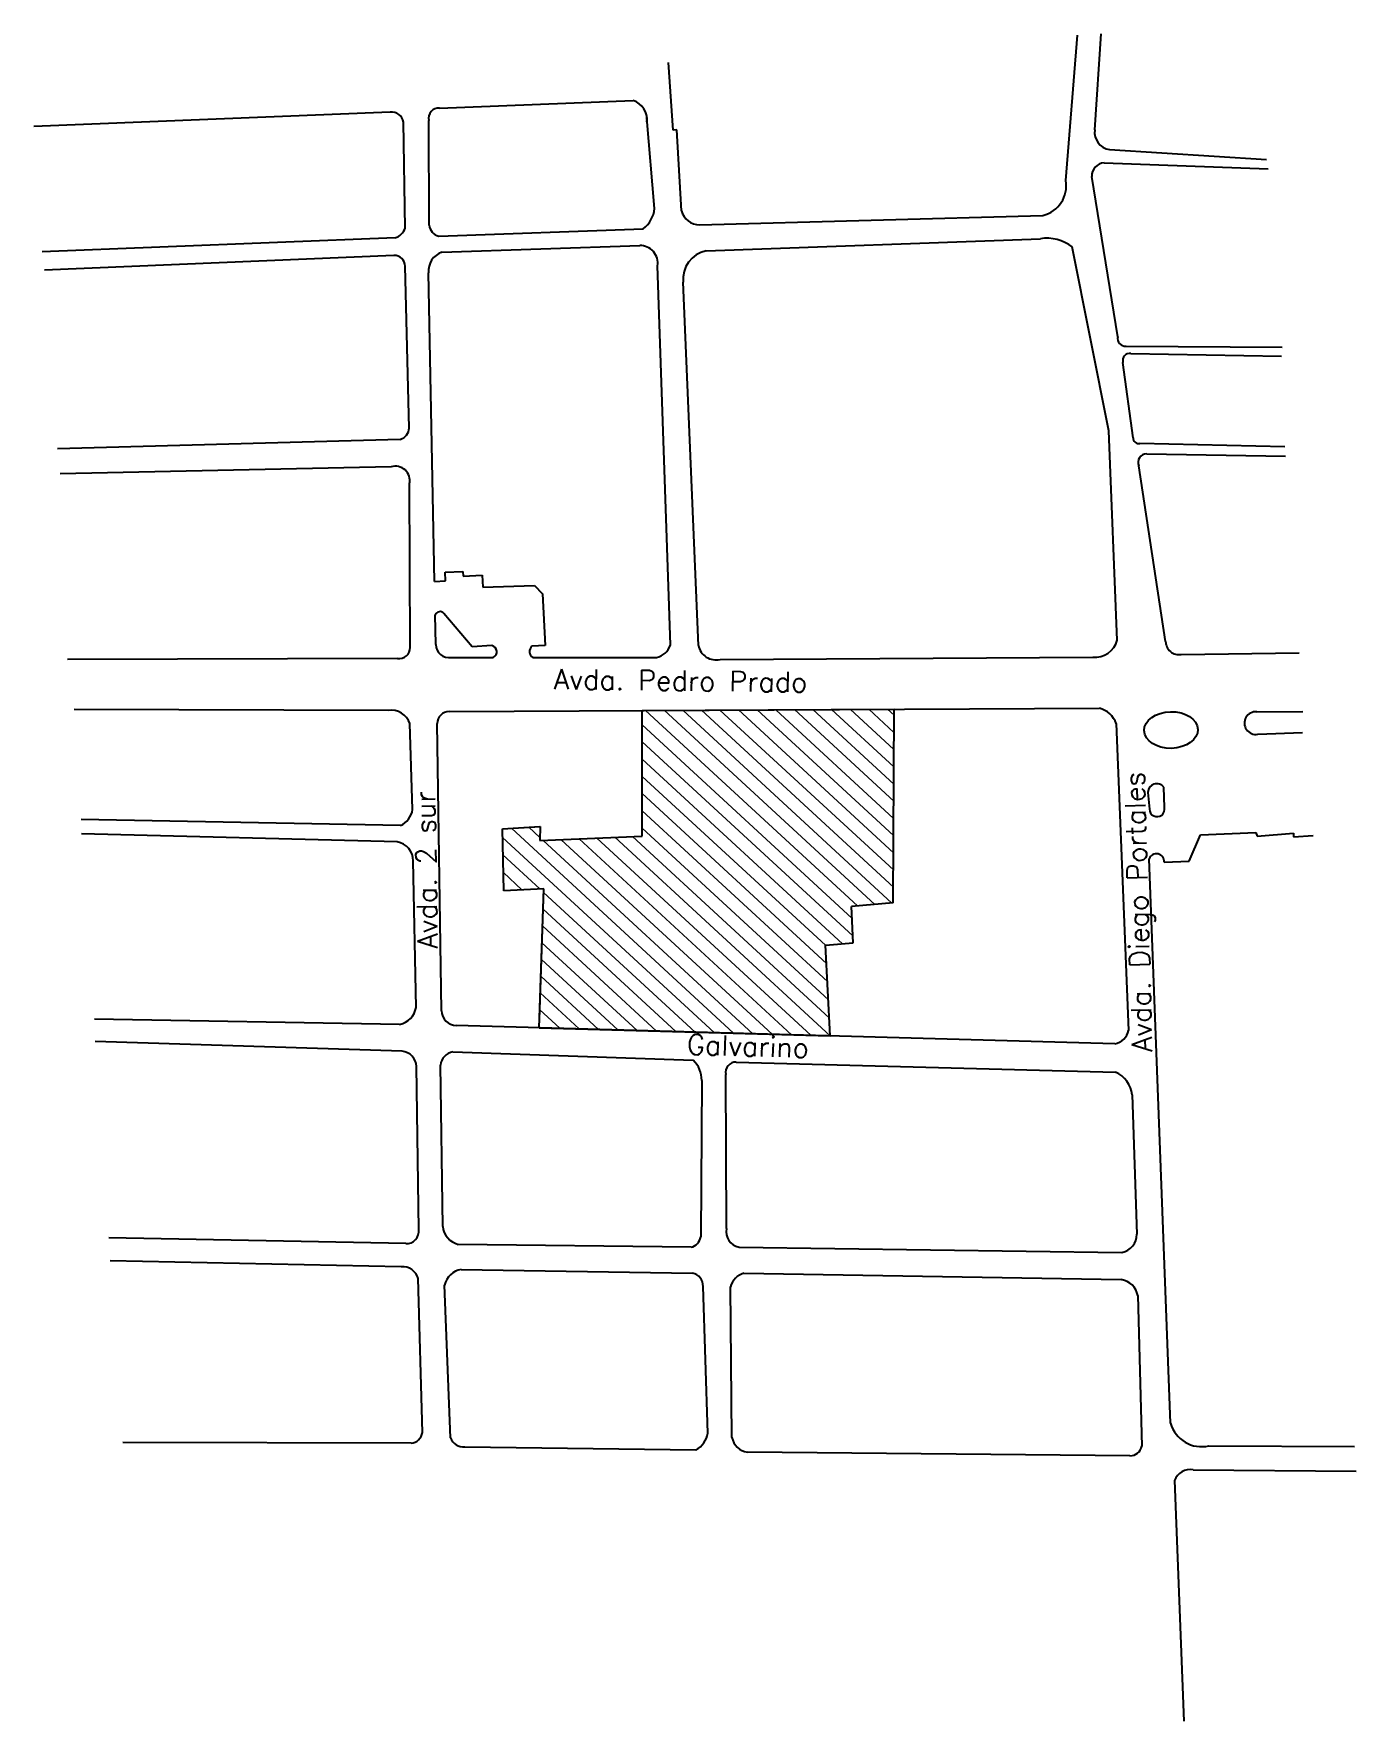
# Model space of a CAD drawing. Header units: metres. Extents: x -632 to 145, y -170 to 252.
# Drawn here: x -631.8 to -300.9, y -170.2 to 252.2 of the extents above; entities that cross this region are included whole.
import ezdxf

# ---------------------------------------------------------------- set-up
doc = ezdxf.new("R2010")
doc.units = ezdxf.units.M
doc.header["$LTSCALE"] = 5
doc.header["$MEASUREMENT"] = 0
doc.layers.add('U-ANNO-PATT', color=8, linetype='Continuous', lineweight=18)
doc.layers.add('U-ANNO-TEXT', color=3, linetype='Continuous', lineweight=18)
doc.layers.add('U-PROP', color=1, linetype='Continuous')
doc.layers.add('U-STRT', color=4, linetype='Continuous')
doc.styles.add('E-ROMANS', font='romans.shx', dxfattribs={"width": 0.8})

msp = doc.modelspace()

# ---------------------------------------------------------------- texts
at = {"layer": 'U-ANNO-TEXT', "style": 'E-ROMANS'}
for s, rotation, p in [('Avda. Pedro Prado', 359.30834771, (-501.730129, 88.167503)), ('Avda. Diego Portales', 91.60477487, (-351.916847, -2.616067)), ('Avda. 2 sur', 90.97997164, (-530.761829, 23.234089)), ('Galvarino', 358.4174036, (-468.438005, -3.270593))]:
    msp.add_text(s, height=5.022, rotation=rotation, dxfattribs=at).set_placement(p)

# ---------------------------------------------------------------- hatches: boundary and pattern name
at = {"layer": 'U-ANNO-PATT'}
h = msp.add_hatch(dxfattribs=at)
h.set_pattern_fill('ANSI31', color=256, angle=93.78412494, style=0)
h.set_pattern_definition([(137.3164, (-250.9535, 118.957), (-2.15249, -2.33397), [])])
h.paths.add_polyline_path([(-432.491593, 1.37016), (-433.725971, 24.061221), (-429.690139, 24.399687), (-426.800284, 24.642045), (-427.188603, 33.771937), (-416.723857, 34.649566), (-416.538003, 83.173154), (-479.539229, 82.838889), (-479.596758, 51.369505), (-505.172323, 50.251254), (-505.127311, 53.754668), (-514.571898, 53.212566), (-514.216932, 37.716631), (-504.228355, 38.194475), (-505.36052, 3.402993)])

# ---------------------------------------------------------------- linework, layer by layer
at = {"layer": 'U-PROP'}
for p, q in [((-479.596758, 51.369505), (-479.539229, 82.838889)), ((-479.539229, 82.838889), (-416.538003, 83.173154)), ((-416.723857, 34.649566), (-416.538003, 83.173154)), ((-514.571898, 53.212566), (-505.127311, 53.754668)), ((-514.571898, 53.212566), (-505.187344, 53.751222)), ((-514.216932, 37.716631), (-514.571898, 53.212566)), ((-514.216932, 37.716631), (-514.571898, 53.212566)), ((-505.127311, 53.754668), (-505.172323, 50.251254)), ((-505.172323, 50.251254), (-479.596758, 51.369505)), ((-505.172323, 50.251254), (-479.596758, 51.369505)), ((-505.172323, 50.251254), (-479.596758, 51.369505)), ((-504.228355, 38.194475), (-514.216932, 37.716631)), ((-504.228355, 38.194475), (-514.216932, 37.716631)), ((-505.36052, 3.402993), (-504.228355, 38.194475)), ((-505.294826, 5.421767), (-504.228355, 38.194475)), ((-416.723857, 34.649566), (-427.188603, 33.771937)), ((-426.800284, 24.642045), (-427.188603, 33.771937)), ((-433.725971, 24.061221), (-426.800284, 24.642045)), ((-432.491593, 1.37016), (-433.725971, 24.061221)), ((-505.36052, 3.402993), (-432.491593, 1.37016))]:
    msp.add_line(p, q, dxfattribs=at)
at = {"layer": 'U-STRT'}
for p, q in [((-373.532464, 215.473907), (-370.597546, 251.851919)), ((-366.323316, 228.153724), (-364.725459, 252.240309)), ((-471.83032, 228.090931), (-472.95413, 245.081887)), ((-542.622736, 232.615588), (-631.846988, 228.989526)), ((-530.32506, 233.60474), (-481.825091, 235.520697)), ((-538.879878, 203.567176), (-539.333618, 230.098843)), ((-532.869525, 204.35845), (-532.935707, 230.542788)), ((-476.479087, 208.468022), (-478.373291, 231.163534)), ((-470.893669, 228.152883), (-471.83032, 228.090931)), ((-469.720573, 207.906773), (-470.893669, 228.152883)), ((-363.948911, 219.921659), (-322.941251, 218.4586)), ((-362.631786, 223.243405), (-323.330208, 220.785256)), ((-360.563397, 176.374192), (-367.072201, 216.511688)), ((-530.463127, 201.554253), (-479.345839, 203.414095)), ((-465.230113, 204.438081), (-379.259966, 206.74981)), ((-541.385476, 201.122878), (-629.774391, 197.65379)), ((-529.720884, 197.580464), (-480.190066, 199.220245)), ((-463.541061, 197.89774), (-379.907281, 200.937523)), ((-362.767803, 152.846435), (-371.951759, 198.899353)), ((-541.701091, 196.727662), (-629.14821, 193.038514)), ((-537.875634, 153.534327), (-538.903909, 194.061861)), ((-531.545383, 115.151759), (-533.04082, 192.408659)), ((-472.50545, 99.22644), (-475.719857, 194.113917)), ((-465.498446, 99.106705), (-469.305465, 190.012013)), ((-358.449779, 174.008709), (-319.397306, 173.762513)), ((-356.700305, 151.106936), (-359.246515, 169.96223)), ((-357.282798, 172.165965), (-319.572742, 171.51527)), ((-360.698533, 100.396103), (-362.767803, 152.846435)), ((-540.138425, 150.704899), (-625.867835, 148.294312)), ((-318.728089, 148.786987), (-355.012172, 149.682635)), ((-542.416917, 143.799823), (-625.276341, 142.066988)), ((-348.579494, 100.117564), (-355.291457, 144.051985)), ((-353.310234, 147.079913), (-318.576173, 146.49016)), ((-537.64024, 98.612331), (-537.790754, 139.608653)), ((-531.545383, 115.151759), (-528.759072, 115.272267)), ((-528.900875, 117.416187), (-524.481754, 117.581812)), ((-528.759072, 115.272267), (-528.900875, 117.416187)), ((-524.481754, 117.581812), (-524.406683, 116.446795)), ((-524.406683, 116.446795), (-519.613665, 116.700481)), ((-519.613665, 116.700481), (-519.417644, 113.736826)), ((-519.417644, 113.736826), (-506.534178, 114.145633)), ((-506.534178, 114.145633), (-504.493699, 112.000631)), ((-504.493699, 112.000631), (-503.827747, 99.061549)), ((-531.23907, 99.327064), (-531.383781, 106.803089)), ((-522.159367, 98.735719), (-529.233407, 107.134356)), ((-517.181487, 99.064964), (-522.159367, 98.735719)), ((-503.827747, 99.061549), (-507.171509, 98.903719)), ((-344.673017, 96.855683), (-315.15689, 97.283257)), ((-540.839249, 95.837852), (-623.400289, 95.561503)), ((-527.364728, 96.116765), (-516.851047, 96.11227)), ((-506.925, 96.108027), (-476.014291, 96.094813)), ((-460.08348, 95.602271), (-366.798814, 96.205106)), ((-543.080515, 82.80241), (-621.77356, 83.061102)), ((-527.903477, 82.582283), (-365.134459, 83.445886)), ((-325.747568, 82.490361), (-314.268027, 82.591098)), ((-537.028887, 58.015193), (-537.750796, 79.54238)), ((-529.840325, 7.669563), (-530.898154, 79.5886)), ((-360.92979, 79.528788), (-357.823644, 2.739951)), ((-325.496104, 76.879494), (-314.338034, 77.318171)), ((-348.850343, 58.55811), (-349.036318, 63.628343)), ((-353.014653, 62.327732), (-352.636814, 58.125866)), ((-540.072478, 54.00064), (-619.954849, 55.56388)), ((-540.906382, 49.931542), (-619.916738, 51.964116)), ((-342.714345, 45.097708), (-339.80887, 51.660473)), ((-339.80887, 51.660473), (-326.024094, 52.311131)), ((-326.024094, 52.311131), (-325.682567, 51.330649)), ((-325.682567, 51.330649), (-316.562875, 52.152427)), ((-316.562875, 52.152427), (-316.552468, 51.169476)), ((-316.552468, 51.169476), (-311.662807, 51.547531)), ((-536.160533, 8.500449), (-536.881901, 45.180302)), ((-347.323916, -95.562392), (-352.719925, 45.689155)), ((-348.907085, 44.844764), (-342.714345, 45.097708)), ((-540.289144, 4.213433), (-616.646903, 5.550818)), ((-361.300672, -0.615862), (-526.092712, 3.981361)), ((-539.668108, -2.497063), (-616.486337, -0.073782)), ((-526.937259, -2.666195), (-466.810299, -4.752688)), ((-535.500576, -47.080634), (-536.026329, -6.286097)), ((-529.501541, -46.335122), (-530.084411, -5.934094)), ((-458.452276, -46.875028), (-458.6756, -8.268374)), ((-456.015844, -5.17763), (-361.097379, -7.717851)), ((-464.666271, -9.808237), (-464.929581, -48.936346)), ((-356.968109, -13.407708), (-355.764012, -48.295529)), ((-538.762494, -50.636962), (-613.08607, -49.195715)), ((-539.876299, -56.417951), (-612.6974, -54.909815)), ((-467.342396, -51.567614), (-525.586893, -50.8188)), ((-455.328983, -51.526487), (-359.50632, -52.886379)), ((-524.85624, -57.124035), (-466.965491, -58.042905)), ((-454.097153, -58.031232), (-359.668096, -59.660037)), ((-534.588085, -97.934617), (-535.644574, -59.401096)), ((-527.535952, -99.282195), (-529.013625, -61.039379)), ((-463.161757, -98.076576), (-464.322912, -61.34467)), ((-457.115548, -99.138558), (-457.505673, -61.486232)), ((-355.546967, -63.664919), (-354.54105, -101.351622)), ((-537.395555, -100.609065), (-609.535084, -100.418683)), ((-337.713655, -101.24938), (-301.271604, -101.401529)), ((-523.965231, -101.525391), (-466.125137, -102.237508)), ((-357.496454, -103.73232), (-453.231036, -102.880127)), ((-341.693044, -107.245671), (-300.862365, -107.588839)), ((-346.315121, -109.909362), (-343.991809, -170.210714))]:
    msp.add_line(p, q, dxfattribs=at)
for centre, radius, start, end in [((-542.20786, 229.750151), 2.895315, 6.91710843, 98.23839415), ((-530.554198, 231.156198), 2.45924, 84.65375258, 194.44383), ((-483.376264, 230.745978), 5.020367, 353.43284595, 72.00247854), ((-361.9548, 227.595143), 4.404082, 172.71339785, 261.15756161), ((-363.639391, 216.50282), 3.432822, 95.17310392, 179.8519918), ((-381.120398, 214.213356), 7.691927, 283.9968264, 9.43216147), ((-483.612278, 209.174178), 7.168059, 306.52699076, 354.34637864), ((-465.297383, 208.991945), 4.554361, 193.78450645, 270.84631881), ((-542.704446, 204.981293), 4.077628, 288.8726057, 339.7083618), ((-529.819812, 204.540922), 3.055167, 183.42406393, 257.84445062), ((-480.098075, 194.790946), 4.430255, 351.209657, 91.18978667), ((-378.375769, 190.370075), 10.67785, 53.01397741, 98.24631121), ((-541.618505, 194.013899), 2.715019, 1.01219756, 91.74310135), ((-528.024573, 192.840066), 5.034764, 109.68931694, 184.91545634), ((-462.077304, 190.778014), 7.268637, 101.61766152, 186.04931867), ((-358.561505, 176.035906), 2.030273, 170.4085828, 273.15456618), ((-357.588603, 170.461676), 1.731508, 79.82752059, 196.7649118), ((-540.966841, 153.686942), 3.094973, 285.52537946, 357.17356343), ((-355.289403, 151.066619), 1.411477, 178.36318877, 281.32722315), ((-541.322481, 140.359112), 3.610579, 348.00361316, 107.64505213), ((-353.348381, 144.942736), 2.137518, 88.9774143, 204.62783896), ((-530.203532, 106.286731), 1.288259, 41.14459042, 156.37066403), ((-540.397119, 98.559559), 2.757385, 260.7731327, 1.09661476), ((-527.873761, 99.44546), 3.367391, 182.01490124, 278.69446157), ((-517.532659, 97.530827), 1.573816, 295.66412445, 77.10683445), ((-506.058876, 97.593111), 1.719199, 130.32938787, 239.74860607), ((-476.891487, 100.609229), 4.59885, 280.99611331, 342.50146199), ((-461.098419, 99.969765), 4.483872, 191.09761048, 283.08246496), ((-366.20848, 101.881022), 5.706532, 264.06219622, 344.9172484), ((-345.225596, 100.164075), 3.354221, 180.79451646, 279.48221187), ((-542.23999, 78.18985), 4.688518, 16.7668017, 100.327425), ((-527.84372, 79.527828), 3.055039, 91.12079296, 178.86017714), ((-366.98708, 77.242032), 6.474567, 20.6825937, 73.37310184), ((-326.012517, 79.667418), 2.835349, 84.63818433, 280.49407056), ((-350.798372, 62.28334), 2.216725, 37.35504542, 178.85251697), ((-542.422369, 58.943195), 5.472736, 295.42831209, 350.23728492), ((-350.721817, 58.151355), 1.915167, 180.76259118, 12.26220287), ((-541.637873, 45.231877), 4.756252, 359.37869631, 81.15304816), ((-350.875712, 44.986068), 1.973691, 355.89446509, 159.13118292), ((-541.34745, 9.364172), 5.258338, 281.61078894, 350.54587807), ((-525.998204, 7.825483), 3.845284, 182.32389313, 268.59167003), ((-362.085044, 3.676061), 4.363008, 280.35682331, 347.61052133), ((-540.048185, -6.507009), 4.027919, 3.14398381, 84.58546648), ((-526.317321, -6.412609), 3.79736, 99.39588255, 172.7607581), ((-471.354276, -9.66217), 6.6896, 358.74885058, 47.2141611), ((-456.060267, -7.829207), 2.651949, 89.04017246, 189.53219329), ((-363.81893, -14.036233), 6.879592, 5.24189364, 66.69674006), ((-524.35417, -45.791768), 5.175969, 186.02579831, 256.22187651), ((-538.592944, -47.518372), 3.123196, 266.88803377, 8.05692451), ((-468.173474, -48.383651), 3.29064, 284.62894373, 350.33078933), ((-454.535708, -47.619509), 3.986698, 169.23732206, 258.52265025), ((-360.513637, -48.244521), 4.749899, 282.2437625, 359.38469331), ((-539.591689, -60.507237), 4.099178, 15.65501284, 93.98130076), ((-524.158234, -62.030056), 4.955427, 98.09743592, 168.46786212), ((-467.578556, -61.241954), 3.257263, 358.19291436, 79.15139442), ((-452.604541, -62.912596), 5.104469, 107.00246699, 163.77355298), ((-360.348864, -64.483381), 4.871149, 9.6728527, 81.96632), ((-339.589283, -93.455411), 8.016479, 195.23812891, 283.53100346), ((-537.695378, -97.483551), 3.139862, 275.47948036, 351.74044187), ((-524.252308, -98.018825), 3.518298, 201.04404498, 274.68028281), ((-468.631836, -97.316545), 5.522627, 296.99393238, 352.08978019), ((-452.493671, -98.227349), 4.710844, 191.15290218, 260.99474906), ((-357.433998, -100.785082), 2.9479, 268.78600413, 348.91971351), ((-342.376503, -111.401718), 4.211869, 80.66133235, 159.2481416)]:
    msp.add_arc(centre, radius, start, end, dxfattribs=at)
msp.add_ellipse((-347.225344, 77.93642), major_axis=(6.706897, 0.159565), ratio=0.6841411614, start_param=-1.5707963268, end_param=4.7123889804, dxfattribs=at)

msp.set_redraw_order([(e.dxf.handle, doc.entitydb.next_handle()) for e in msp.query("TEXT MTEXT ATTDEF DIMENSION ARC_DIMENSION")])  # texts and dimensions are drawn at this point

doc.saveas('drawing.dxf')
